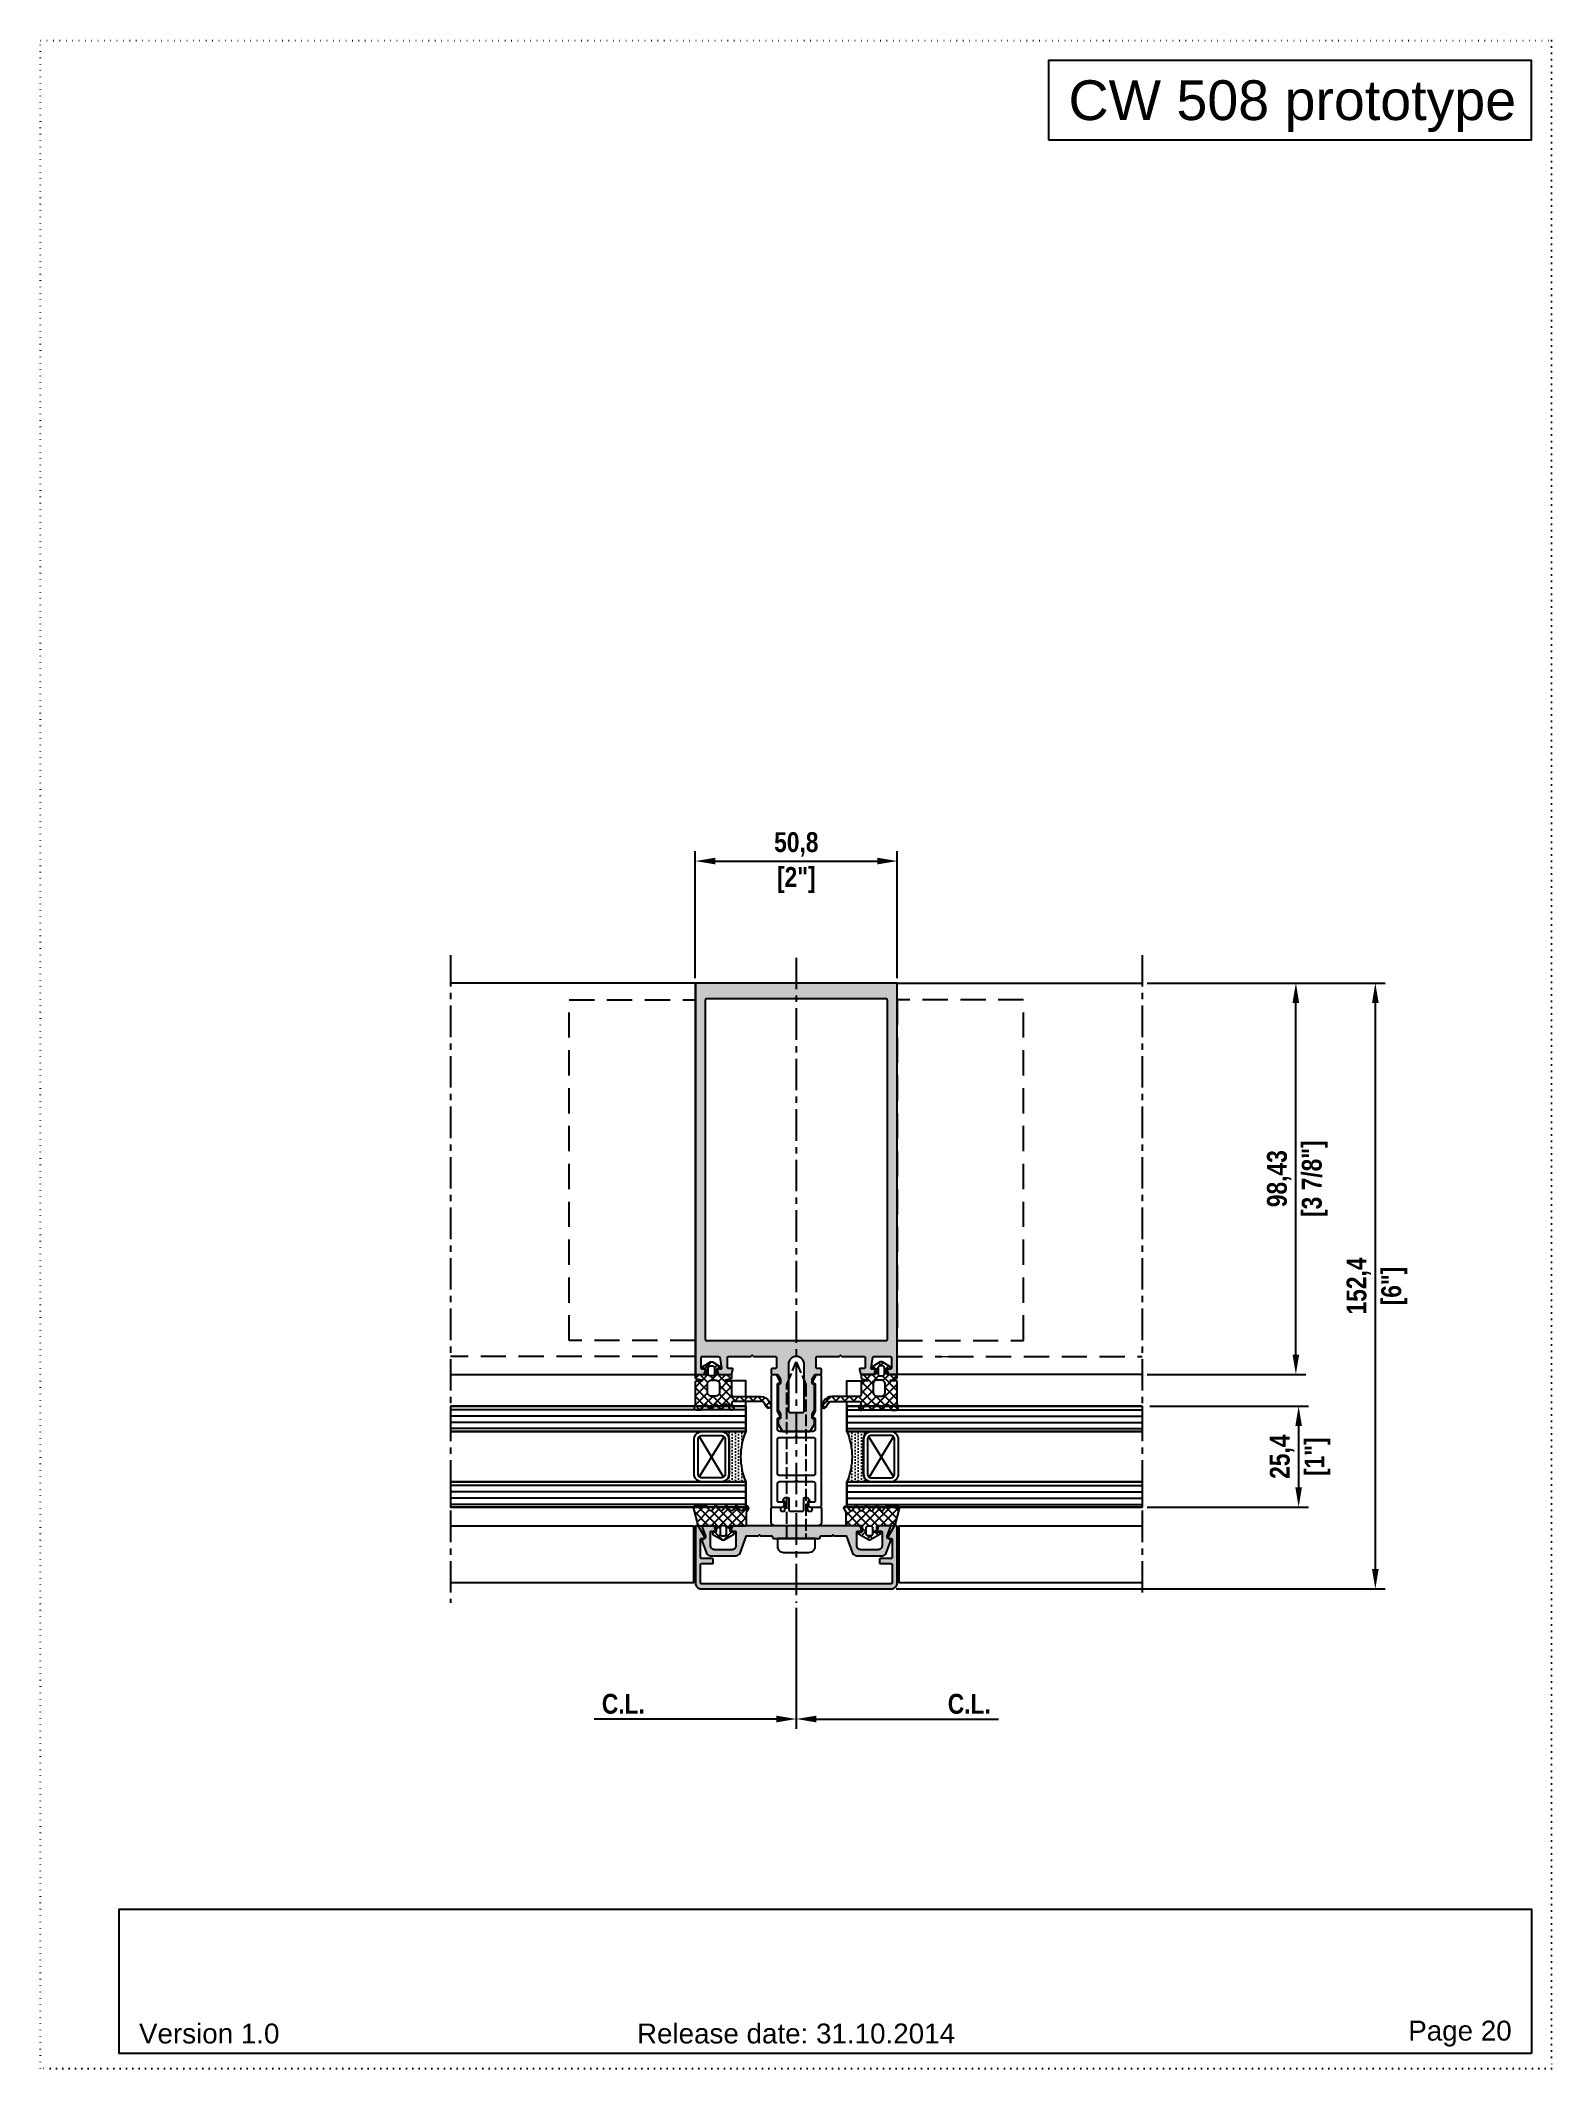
# Model space of a CAD drawing. Header units: millimetres. Extents: x -17234 to -8874, y -2869 to 1211.
# Drawn here: x -14194 to -13814, y -829 to -319 of the extents above; entities that cross this region are included whole.
import ezdxf
from ezdxf.enums import TextEntityAlignment as Align

# ---------------------------------------------------------------- set-up
doc = ezdxf.new("R2010")
doc.units = ezdxf.units.MM
for name, pattern in [('ACAD_ISO07W100', [3, 0, -3]), ('AM_ISO02W050x2', [3.75, 3, -0.75]), ('CENTER', [50.8, 31.75, -6.35, 6.35, -6.35]), ('DASHED', [19.05, 12.7, -6.35])]:
    doc.linetypes.add(name, pattern=pattern)
doc.layers.get('Defpoints').update_dxf_attribs({"linetype": 'ACAD_ISO07W100', "true_color": 0x105689})
doc.layers.add('AM_INV', color=253, linetype='Continuous', lineweight=0)
for name, color, linetype in [('Centerline', 6, 'CENTER'), ('Dim', 5, 'Continuous'), ('Gasket EPDM', 32, 'Continuous'), ('Gasket Silicone', 20, 'Continuous'), ('Glass', 4, 'Continuous'), ('Profile', 1, 'Continuous'), ('Profile View', 9, 'Continuous'), ('PVC Spacer', 3, 'Continuous'), ('Screw', 9, 'Continuous'), ('Text', 2, 'Continuous'), ('Thermal Break', 3, 'Continuous')]:
    doc.layers.add(name, color=color, linetype=linetype)
doc.styles.get("Standard").update_dxf_attribs({"font": 'arial.ttf'})
doc.styles.add('TXT', font='techb___.ttf')
doc.dimstyles.new('ISO-25$0', dxfattribs={"dimtxt": 2.5, "dimasz": 2.5, "dimexe": 1.25, "dimexo": 0.625, "dimtad": 1, "dimtxsty": 'TXT', "dimcen": 2.5, "dimclrd": 5, "dimclre": 5, "dimclrt": 2, "dimadec": 0, "dimazin": 0, "dimtfac": 1, "dimtmove": 0, "dimatfit": 3, "dimfxl": 1, "dimarcsym": 0})

msp = doc.modelspace()

# ---------------------------------------------------------------- texts
at = {"layer": 'Text', "color": 1, "ltscale": 0.5}
msp.add_text('CW 508 prototype ', height=10, dxfattribs=at).set_placement((-13819.331, -329.239), align=Align.TOP_RIGHT)
at = {"layer": 'Text', "color": 1, "ltscale": 0.5, "char_height": 5}
for s, width, insert, attachment_point in [('Version 1.0', 35.05, (-14169.578, -820.489), 4), ('Release date: 31.10.2014', 79.71576, (-14004.331, -820.489), 5), ('Page 20', 25.73895, (-13824.331, -820.489), 6)]:
    msp.add_mtext_dynamic_manual_height_columns(s, width=width, gutter_width=12.5, heights=[0], dxfattribs=dict(at, insert=insert, attachment_point=attachment_point))

# ---------------------------------------------------------------- blocks, each defined once
blk = doc.blocks.new('*U4')
at = {"layer": 'Glass', "ltscale": 0.5}
h = blk.add_hatch(dxfattribs=at)
h.set_pattern_fill('ANSI31', color=5, scale=0.5, angle=45)
h.set_pattern_definition([(90, (0, -0.7), (-1.5875, 3e-16), [])])
h.paths.add_polyline_path([(0, 74.3), (6.35, 74.3), (6.35, 0), (0, 0)])
h.paths.add_polyline_path([(25.4, 0), (19.05, 0), (19.05, 74.3), (25.4, 74.3)])
at = {"layer": 'Glass'}
h = blk.add_hatch(dxfattribs=at)
h.set_pattern_fill('DOTS', color=9, scale=0.5)
h.set_pattern_definition([(0, (-1613.78865, -1630.7913), (0.396875, 0.79375), [0, -0.79375])])
h.paths.add_polyline_path([(17.05, 4.2), (8.35, 4.2, -0.414214), (6.35, 6.2), (6.35, 0, -0.20587), (19.05, 0), (19.05, 6.2, -0.414214)])
at = {"layer": 'Defpoints', "linetype": 'ByBlock', "ltscale": 0.5}
for points in [[(0, 74.3), (6.35, 74.3), (6.35, 0), (0, 0)], [(25.4, 0), (19.05, 0), (19.05, 74.3), (25.4, 74.3)]]:
    blk.add_lwpolyline(points, close=True, dxfattribs=at)
at = {"layer": 'Glass'}
for points in [[(0, 74.3), (0, 0), (6.35, 0), (6.35, 74.3)], [(19.05, 74.3), (19.05, 0), (25.4, 0), (25.4, 74.3)]]:
    blk.add_lwpolyline(points, dxfattribs=at)
at = {"layer": 'Glass', "color": 3}
for points in [[(19.05, 6.2), (19.05, 11, 0.414214), (17.05, 13), (8.35, 13, 0.414214), (6.35, 11), (6.35, 6.2, 0.414214), (8.35, 4.2), (17.05, 4.2, 0.414214)], [(18.05, 6.2), (18.05, 11, 0.414214), (17.05, 12), (8.35, 12, 0.414214), (7.35, 11), (7.35, 6.2, 0.414214), (8.35, 5.2), (17.05, 5.2, 0.414214)]]:
    blk.add_lwpolyline(points, format="xyb", close=True, dxfattribs=at)
at = {"layer": 'Glass', "color": 9}
for points in [[(7.64, 5.49), (17.76, 11.71)], [(7.64, 11.71), (17.86, 5.62)]]:
    blk.add_lwpolyline(points, dxfattribs=at)
blk.add_lwpolyline([(6.35, 0, -0.20587), (19.05, 0), (19.05, 6.2, -0.414214), (17.05, 4.2), (8.35, 4.2, -0.414214), (6.35, 6.2)], format="xyb", close=True, dxfattribs=at)
blk = doc.blocks.new('*D29')
at = {"layer": 'Defpoints', "color": 0, "transparency": 16777216}
for p in [(-13917.25, -556.26), (-13878.61, -556.26), (-13917.25, -654.69)]:
    blk.add_point(p, dxfattribs=at)
at = {"layer": 'Dim', "color": 5, "lineweight": -2, "transparency": 16777216}
for p, q in [((-13916, -556.26), (-13876.11, -556.26)), ((-13878.61, -649.69), (-13878.61, -561.26)), ((-13916, -654.69), (-13876.11, -654.69))]:
    blk.add_line(p, q, dxfattribs=at)
at = {"layer": 'Dim', "color": 5, "transparency": 16777216}
for points in [[(-13879.45, -561.26), (-13877.78, -561.26), (-13878.61, -556.26)], [(-13879.45, -649.69), (-13877.78, -649.69), (-13878.61, -654.69)]]:
    blk.add_solid(points, dxfattribs=at)
at = {"layer": 'Dim', "color": 2, "transparency": 16777216, "char_height": 5, "attachment_point": 5, "rotation": 90, "style": 'TXT'}
for s, insert in [('[3 7/8"]', (-13873.87, -605.47)), ('98,43', (-13882.82, -605.47))]:
    blk.add_mtext(s, dxfattribs=dict(at, insert=insert))
blk = doc.blocks.new('*D30')
at = {"layer": 'Defpoints', "color": 0, "transparency": 16777216}
for p in [(-13917.25, -556.26), (-13858.62, -556.26), (-13980.35, -708.66)]:
    blk.add_point(p, dxfattribs=at)
at = {"layer": 'Dim', "color": 5, "lineweight": -2, "transparency": 16777216}
for p, q in [((-13916, -556.26), (-13856.12, -556.26)), ((-13858.62, -703.66), (-13858.62, -561.26)), ((-13979.1, -708.66), (-13856.12, -708.66))]:
    blk.add_line(p, q, dxfattribs=at)
at = {"layer": 'Dim', "color": 5, "transparency": 16777216}
for points in [[(-13859.45, -561.26), (-13857.79, -561.26), (-13858.62, -556.26)], [(-13859.45, -703.66), (-13857.79, -703.66), (-13858.62, -708.66)]]:
    blk.add_solid(points, dxfattribs=at)
at = {"layer": 'Dim', "color": 2, "transparency": 16777216, "char_height": 5, "attachment_point": 5, "rotation": 90, "style": 'TXT'}
for s, insert in [('152,4', (-13862.81, -632.46)), ('[6"]', (-13853.87, -632.46))]:
    blk.add_mtext(s, dxfattribs=dict(at, insert=insert))
blk = doc.blocks.new('*D32')
at = {"layer": 'Defpoints', "color": 0, "ltscale": 0.5, "transparency": 16777216}
for p in [(-14091.25, -712.16), (-14004.25, -712.16), (-14091.25, -741.36)]:
    blk.add_point(p, dxfattribs=at)
at = {"layer": 'Dim', "color": 5, "lineweight": -2, "ltscale": 0.5, "transparency": 16777216}
for p, q in [((-14004.25, -713.41), (-14004.25, -743.86)), ((-14009.25, -741.36), (-14055.12, -741.36))]:
    blk.add_line(p, q, dxfattribs=at)
at = {"layer": 'Dim', "color": 5, "ltscale": 0.5, "transparency": 16777216}
blk.add_solid([(-14009.25, -740.53), (-14009.25, -742.2), (-14004.25, -741.36)], dxfattribs=at)
at = {"layer": 'Dim', "color": 2, "ltscale": 0.5, "transparency": 16777216, "insert": (-14047.75, -737.57), "char_height": 5, "attachment_point": 5, "style": 'TXT'}
blk.add_mtext('C.L.', dxfattribs=at)
blk = doc.blocks.new('*D31')
at = {"layer": 'Defpoints', "color": 0, "ltscale": 0.5, "transparency": 16777216}
for p in [(-14004.25, -712.16), (-13917.25, -712.16), (-13917.25, -741.36)]:
    blk.add_point(p, dxfattribs=at)
at = {"layer": 'Dim', "color": 5, "lineweight": -2, "ltscale": 0.5, "transparency": 16777216}
for p, q in [((-14004.25, -713.41), (-14004.25, -743.86)), ((-13999.25, -741.36), (-13953.38, -741.36))]:
    blk.add_line(p, q, dxfattribs=at)
at = {"layer": 'Dim', "color": 5, "ltscale": 0.5, "transparency": 16777216}
blk.add_solid([(-13999.25, -740.53), (-13999.25, -742.2), (-14004.25, -741.36)], dxfattribs=at)
at = {"layer": 'Dim', "color": 2, "ltscale": 0.5, "transparency": 16777216, "insert": (-13960.75, -737.57), "char_height": 5, "attachment_point": 5, "style": 'TXT'}
blk.add_mtext('C.L.', dxfattribs=at)
blk = doc.blocks.new('*D34')
at = {"layer": 'Defpoints', "color": 0, "transparency": 16777216}
for p in [(-13916.55, -662.69), (-13917.25, -688.09), (-13877.91, -688.09)]:
    blk.add_point(p, dxfattribs=at)
at = {"layer": 'Dim', "color": 5, "lineweight": -2, "transparency": 16777216}
for p, q in [((-13915.3, -662.69), (-13875.41, -662.69)), ((-13877.91, -667.69), (-13877.91, -683.09)), ((-13916, -688.09), (-13875.41, -688.09))]:
    blk.add_line(p, q, dxfattribs=at)
at = {"layer": 'Dim', "color": 5, "transparency": 16777216}
for points in [[(-13878.75, -667.69), (-13877.08, -667.69), (-13877.91, -662.69)], [(-13878.75, -683.09), (-13877.08, -683.09), (-13877.91, -688.09)]]:
    blk.add_solid(points, dxfattribs=at)
at = {"layer": 'Dim', "color": 2, "transparency": 16777216, "char_height": 5, "attachment_point": 5, "rotation": 90, "style": 'TXT'}
for s, insert in [('25,4', (-13882.1, -675.39)), ('[1"]', (-13873.17, -675.39))]:
    blk.add_mtext(s, dxfattribs=dict(at, insert=insert))
blk = doc.blocks.new('*D35')
at = {"layer": 'Defpoints', "color": 0, "transparency": 16777216}
for p in [(-13978.85, -525.59), (-14029.65, -556.26), (-13978.85, -556.26)]:
    blk.add_point(p, dxfattribs=at)
at = {"layer": 'Dim', "color": 5, "lineweight": -2, "transparency": 16777216}
for p, q in [((-14029.65, -555.01), (-14029.65, -523.09)), ((-13978.85, -555.01), (-13978.85, -523.09)), ((-14024.65, -525.59), (-13983.85, -525.59))]:
    blk.add_line(p, q, dxfattribs=at)
at = {"layer": 'Dim', "color": 5, "transparency": 16777216}
for points in [[(-14024.65, -524.76), (-14024.65, -526.42), (-14029.65, -525.59)], [(-13983.85, -524.76), (-13983.85, -526.42), (-13978.85, -525.59)]]:
    blk.add_solid(points, dxfattribs=at)
at = {"layer": 'Dim', "color": 2, "transparency": 16777216, "char_height": 5, "attachment_point": 5, "style": 'TXT'}
for s, insert in [('50,8', (-14004.25, -521.39)), ('[2"]', (-14004.25, -530.34))]:
    blk.add_mtext(s, dxfattribs=dict(at, insert=insert))
blk = doc.blocks.new('EGG - 01')
at = {"layer": 'Gasket EPDM', "ltscale": 0.5}
h = blk.add_hatch(dxfattribs=at)
h.set_pattern_fill('ANSI37', color=5, scale=0.5, style=0)
h.set_pattern_definition([(45, (16931.764, 552.2421), (-1.12253202, 1.12253202), []), (135, (16931.764, 552.2421), (-1.12253202, -1.12253202), [])])
edge = h.paths.add_edge_path()
edge.add_arc((7, -0.75), 0.5, 300, 420)
edge.add_line((7.25, -0.31), (6.52, 0.11))
edge.add_arc((6.77, 0.54), 0.5, 120, 240, ccw=False)
edge.add_line((6.52, 0.98), (7.25, 1.4))
edge.add_arc((7, 1.83), 0.5, 300, 420)
edge.add_line((7.25, 2.26), (6.52, 2.69))
edge.add_arc((6.77, 3.12), 0.5, 120, 240, ccw=False)
edge.add_line((6.52, 3.55), (7.25, 3.98))
edge.add_arc((7, 4.41), 0.5, 300, 360)
edge.add_line((7.5, 4.41), (7.5, 7))
edge.add_arc((7, 7), 0.5, 0, 105)
edge.add_line((6.87, 7.48), (2.69, 6.36))
edge.add_arc((2.75, 6.12), 0.25, 105, 180)
edge.add_line((2.5, 6.12), (2.5, 2))
edge.add_arc((2.25, 2), 0.25, 270, 360, ccw=False)
edge.add_line((2.25, 1.75), (1.17, 1.75))
edge.add_arc((1.17, 2), 0.25, 180, 270, ccw=False)
edge.add_line((0.92, 2), (0.92, 2.45))
edge.add_arc((0.62, 2.45), 0.3, 0, 150)
edge.add_line((0.36, 2.6), (-1, 0.25))
edge.add_arc((-0.57, 0), 0.5, 150, 210)
edge.add_line((-1, -0.25), (0.36, -2.6))
edge.add_arc((0.62, -2.45), 0.3, 210, 360)
edge.add_line((0.92, -2.45), (0.92, -2))
edge.add_arc((1.17, -2), 0.25, 90, 180, ccw=False)
edge.add_line((1.17, -1.75), (2.25, -1.75))
edge.add_arc((2.25, -2), 0.25, 0, 90, ccw=False)
edge.add_line((2.5, -2), (2.5, -5.38))
edge.add_arc((3, -5.38), 0.5, 180, 270)
edge.add_line((3, -5.88), (5.83, -5.88))
edge.add_arc((5.83, -6.38), 0.5, 60, 90, ccw=False)
edge.add_line((6.08, -5.94), (6.75, -6.33))
edge.add_arc((7, -5.9), 0.5, 240, 420)
edge.add_line((7.25, -5.47), (6.52, -5.05))
edge.add_arc((6.77, -4.61), 0.5, 120, 240, ccw=False)
edge.add_line((6.52, -4.18), (7.25, -3.76))
edge.add_arc((7, -3.32), 0.5, 300, 420)
edge.add_line((7.25, -2.89), (6.52, -2.47))
edge.add_arc((6.77, -2.03), 0.5, 120, 240, ccw=False)
edge.add_line((6.52, -1.6), (7.25, -1.18))
edge = h.paths.add_edge_path(flags=16)
edge.add_arc((0.5, -0.3), 0.5, 180, 270)
edge.add_line((0.5, -0.8), (2.01, -0.8))
edge.add_arc((2.01, -0.3), 0.5, 270, 360)
edge.add_line((2.51, -0.3), (2.51, 0.3))
edge.add_arc((2.01, 0.3), 0.5, 0, 90)
edge.add_line((2.01, 0.8), (0.5, 0.8))
edge.add_arc((0.5, 0.3), 0.5, 90, 180)
edge.add_line((0, 0.3), (0, -0.3))
for points in [[(7.25, -1.18, 0.57735), (7.25, -0.31), (6.52, 0.11, -0.57735), (6.52, 0.98), (7.25, 1.4, 0.57735), (7.25, 2.26), (6.52, 2.69, -0.57735), (6.52, 3.55), (7.25, 3.98, 0.267949), (7.5, 4.41), (7.5, 7, 0.493145), (6.87, 7.48), (2.69, 6.36, 0.339454), (2.5, 6.12), (2.5, 2, -0.414214), (2.25, 1.75), (1.17, 1.75, -0.414214), (0.92, 2), (0.92, 2.45, 0.767327), (0.36, 2.6), (-1, 0.25, 0.267949), (-1, -0.25), (0.36, -2.6, 0.767327), (0.92, -2.45), (0.92, -2, -0.414214), (1.17, -1.75), (2.25, -1.75, -0.414214), (2.5, -2), (2.5, -5.38, 0.414214), (3, -5.88), (5.83, -5.88, -0.131652), (6.08, -5.94), (6.75, -6.33, 1), (7.25, -5.47), (6.52, -5.05, -0.57735), (6.52, -4.18), (7.25, -3.76, 0.57735), (7.25, -2.89), (6.52, -2.47, -0.57735), (6.52, -1.6)], [(0, -0.3, 0.414214), (0.5, -0.8), (2.01, -0.8, 0.414214), (2.51, -0.3), (2.51, 0.3, 0.414214), (2.01, 0.8), (0.5, 0.8, 0.414214), (0, 0.3)]]:
    blk.add_lwpolyline(points, format="xyb", close=True, dxfattribs=at)
blk = doc.blocks.new('GG - 01')
at = {"layer": 'Gasket EPDM', "ltscale": 0.5}
h = blk.add_hatch(dxfattribs=at)
h.set_pattern_fill('ANSI37', color=5, scale=0.5, style=0)
h.set_pattern_definition([(45, (16923.136, 487.5036), (-1.12253202, 1.12253202), []), (135, (16923.136, 487.5036), (-1.12253202, -1.12253202), [])])
edge = h.paths.add_edge_path(flags=16)
edge.add_arc((-2.46, -4.83), 1, -90, 0, ccw=False)
edge.add_line((-2.46, -5.83), (-4.47, -5.83))
edge.add_arc((-4.47, -4.83), 1, 180, 270, ccw=False)
edge.add_line((-5.47, -4.83), (-5.47, -3.8))
edge.add_arc((-4.47, -3.8), 1, 90, 180, ccw=False)
edge.add_line((-4.47, -2.8), (-2.46, -2.8))
edge.add_arc((-2.46, -3.8), 1, 0, 90, ccw=False)
edge.add_line((-1.46, -3.8), (-1.46, -4.83))
edge = h.paths.add_edge_path()
edge.add_arc((-8, -7.46), 0.5, 300, 420)
edge.add_line((-7.75, -7.03), (-8.48, -6.6))
edge.add_arc((-8.23, -6.17), 0.5, 120, 240, ccw=False)
edge.add_line((-8.48, -5.74), (-7.75, -5.31))
edge.add_arc((-8, -4.88), 0.5, 300, 420)
edge.add_line((-7.75, -4.45), (-8.48, -4.03))
edge.add_arc((-8.23, -3.59), 0.5, 120, 240, ccw=False)
edge.add_line((-8.48, -3.16), (-7.75, -2.74))
edge.add_arc((-8, -2.3), 0.5, 300, 420)
edge.add_line((-7.75, -1.87), (-8.87, -1.22))
edge.add_arc((-8.75, -1), 0.25, 180, 240, ccw=False)
edge.add_line((-9, -1), (-9, 0))
edge.add_arc((-8.5, 0), 0.5, 75, 180, ccw=False)
edge.add_line((-8.37, 0.48), (-7.53, 0.26))
edge.add_arc((-7.47, 0.5), 0.25, 255, 270)
edge.add_line((-7.47, 0.25), (-1.91, 0.25))
edge.add_arc((-1.91, 0), 0.25, 0, 90, ccw=False)
edge.add_line((-1.66, 0), (-1.66, -1.36))
edge.add_arc((-1.56, -1.36), 0.1, 180, 350)
edge.add_line((-1.46, -1.37), (-1.24, -0.16))
edge.add_arc((-0.75, -0.25), 0.5, 90, 170, ccw=False)
edge.add_line((-0.75, 0.25), (-0.25, 0.25))
edge.add_arc((-0.25, 0), 0.25, 0, 90, ccw=False)
edge.add_line((0, 0), (0, -2.25))
edge.add_arc((0.25, -2.25), 0.25, 180, 270)
edge.add_line((0.25, -2.5), (1.2, -2.5))
edge.add_arc((1.2, -2.24), 0.258, 269.7084, 358.2435)
edge.add_line((1.46, -2.25), (1.46, -1.8))
edge.add_arc((1.76, -1.8), 0.3, 30, 180, ccw=False)
edge.add_line((2.02, -1.65), (3.12, -3.55))
edge.add_arc((2.69, -3.8), 0.5, -30, 30, ccw=False)
edge.add_line((3.12, -4.05), (2.02, -5.95))
edge.add_arc((1.76, -5.8), 0.3, 180, 330, ccw=False)
edge.add_line((1.46, -5.8), (1.46, -5.35))
edge.add_arc((1.2, -5.36), 0.258, 1.7565, 90.2916)
edge.add_line((1.2, -5.1), (0.25, -5.1))
edge.add_arc((0.25, -5.35), 0.25, 90, 180)
edge.add_line((0, -5.35), (0, -8.63))
edge.add_arc((-0.25, -8.63), 0.25, -90, 0, ccw=False)
edge.add_line((-0.25, -8.88), (-0.75, -8.88))
edge.add_arc((-0.75, -8.38), 0.5, 190, 270, ccw=False)
edge.add_line((-1.24, -8.46), (-1.46, -7.25))
edge.add_arc((-1.56, -7.27), 0.1, 10, 180)
edge.add_line((-1.66, -7.27), (-1.66, -8.63))
edge.add_arc((-1.91, -8.63), 0.25, -90, 0, ccw=False)
edge.add_line((-1.91, -8.88), (-5.1, -8.88))
edge.add_arc((-5.1, -9.38), 0.5, 90, 180)
edge.add_line((-5.6, -9.38), (-5.6, -16.31))
edge.add_arc((-7.8, -16.31), 2.2, 300, 360, ccw=False)
edge.add_line((-6.7, -18.21), (-7.58, -18.72))
edge.add_arc((-7.88, -18.2), 0.6, 120, 300, ccw=False)
edge.add_line((-8.18, -17.68), (-7.3, -17.17))
edge.add_arc((-7.8, -16.31), 1, 300, 360)
edge.add_line((-6.8, -16.31), (-6.8, -9.38))
edge.add_arc((-7.3, -9.38), 0.5, 360, 450)
edge.add_line((-7.3, -8.88), (-7.32, -8.88))
edge.add_arc((-7.32, -9.38), 0.5, 90, 120)
edge.add_line((-7.57, -8.94), (-8.25, -9.33))
edge.add_arc((-8.5, -8.9), 0.5, 120, 300, ccw=False)
edge.add_line((-8.75, -8.47), (-7.75, -7.89))
edge = h.paths.add_edge_path(flags=16)
edge.add_arc((1.62, -4.1), 0.5, -90, 0, ccw=False)
edge.add_line((1.62, -4.6), (0.11, -4.6))
edge.add_arc((0.11, -4.1), 0.5, 180, 270, ccw=False)
edge.add_line((-0.39, -4.1), (-0.39, -3.5))
edge.add_arc((0.11, -3.5), 0.5, 90, 180, ccw=False)
edge.add_line((0.11, -3), (1.62, -3))
edge.add_arc((1.62, -3.5), 0.5, 0, 90, ccw=False)
edge.add_line((2.12, -3.5), (2.12, -4.1))
blk.add_lwpolyline([(-7.75, -7.89, 0.57735), (-7.75, -7.03), (-8.48, -6.6, -0.57735), (-8.48, -5.74), (-7.75, -5.31, 0.57735), (-7.75, -4.45), (-8.48, -4.03, -0.57735), (-8.48, -3.16), (-7.75, -2.74, 0.57735), (-7.75, -1.87), (-8.87, -1.22, -0.267949), (-9, -1), (-9, 0), (-9, 0, -0.493145), (-8.37, 0.48), (-7.53, 0.26, 0.065543), (-7.47, 0.25), (-1.91, 0.25, -0.414214), (-1.66, 0), (-1.66, -1.36, 0.916331), (-1.46, -1.37), (-1.24, -0.16, -0.36397), (-0.75, 0.25), (-0.25, 0.25, -0.414214), (0, 0), (0, -2.25, 0.414214), (0.25, -2.5), (1.2, -2.5, 0.406745), (1.46, -2.25), (1.46, -1.8, -0.767327), (2.02, -1.65), (3.12, -3.55, -0.267949), (3.12, -4.05), (2.02, -5.95, -0.767327), (1.46, -5.8), (1.46, -5.35, 0.406745), (1.2, -5.1), (0.25, -5.1, 0.414214), (0, -5.35), (0, -8.63, -0.414214), (-0.25, -8.88), (-0.75, -8.88, -0.36397), (-1.24, -8.46), (-1.46, -7.25, 0.916331), (-1.66, -7.27), (-1.66, -8.63, -0.414214), (-1.91, -8.88), (-5.1, -8.88, 0.414214), (-5.6, -9.38), (-5.6, -16.31, -0.267949), (-6.7, -18.21), (-7.58, -18.72, -1), (-8.18, -17.68), (-7.3, -17.17, 0.267949), (-6.8, -16.31), (-6.8, -9.38, 0.414214), (-7.3, -8.88), (-7.32, -8.88, 0.131652), (-7.57, -8.94), (-8.25, -9.33, -1), (-8.75, -8.47), (-8.75, -8.47), (-7.75, -7.89, 0.267949)], format="xyb", dxfattribs=at)
for points in [[(-1.46, -4.83, -0.414214), (-2.46, -5.83), (-4.47, -5.83, -0.414214), (-5.47, -4.83), (-5.47, -3.8, -0.414214), (-4.47, -2.8), (-2.46, -2.8, -0.414214), (-1.46, -3.8)], [(2.12, -4.1, -0.414214), (1.62, -4.6), (0.11, -4.6, -0.414214), (-0.39, -4.1), (-0.39, -3.5, -0.414214), (0.11, -3), (1.62, -3, -0.414214), (2.12, -3.5)]]:
    blk.add_lwpolyline(points, format="xyb", close=True, dxfattribs=at)

# ---------------------------------------------------------------- dimensions: what is measured, and where the dimension line sits
at = {"layer": 'Dim'}
dim = msp.add_linear_dim(base=(-13978.848, -525.59), p1=(-14029.648, -556.261), p2=(-13978.848, -556.261), dimstyle='ISO-25$0', override={"dimscale": 2, "dimpost": '\\X'}, dxfattribs=at)
dim.commit()
dim.dimension.update_dxf_attribs({"geometry": '*D35', "text_midpoint": (-14004.248, -525.59)})
for base, p1, p2, picture, middle in [((-13858.621, -556.261), (-13980.348, -708.661), (-13917.248, -556.261), '*D30', (-13858.621, -632.461)), ((-13878.612865964, -556.260684122), (-13917.248359158, -654.685684122), (-13917.248359158, -556.260684122), '*D29', (-13878.612865964, -605.473184122)), ((-13877.913, -688.086), (-13916.548, -662.686), (-13917.248, -688.086), '*D34', (-13877.913, -675.386))]:
    dim = msp.add_linear_dim(base=base, p1=p1, p2=p2, angle=90, dimstyle='ISO-25$0', override={"dimscale": 2, "dimpost": '\\X'}, dxfattribs=at)
    dim.commit()
    dim.dimension.update_dxf_attribs({"geometry": picture, "text_midpoint": middle})
at = {"layer": 'Dim', "ltscale": 0.5}
for base, p2, picture, middle in [((-14091.248, -741.364), (-14091.248, -712.161), '*D32', (-14047.748, -737.567)), ((-13917.248, -741.364), (-13917.248, -712.161), '*D31', (-13960.748, -737.567))]:
    dim = msp.add_linear_dim(base=base, p1=(-14004.248, -712.161), p2=p2, angle=180, text='C.L.', dimstyle='ISO-25$0', override={"dimscale": 2, "dimpost": '\\X', "dimse2": 1, "dimsd2": 1}, dxfattribs=at)
    dim.commit()
    dim.dimension.update_dxf_attribs({"geometry": picture, "text_midpoint": middle})

# ---------------------------------------------------------------- hatches: boundary and pattern name
at = {"layer": 'Gasket Silicone', "ltscale": 0.5}
h = msp.add_hatch(color=1, dxfattribs=at)
h.dxf.hatch_style = 1
edge = h.paths.add_edge_path(flags=16)
edge.add_arc((-14004.248, -652.189), 2.003, 0.66262, 179.48584)
edge.add_line((-14006.252, -652.171), (-14006.248, -663.773))
edge.add_arc((-14005.748, -663.773), 0.5, 180, 270)
edge.add_line((-14005.748, -664.273), (-14004.248, -664.273))
edge.add_line((-14004.248, -664.273), (-14002.748, -664.273))
edge.add_arc((-14002.748, -663.773), 0.5, 270, 360)
edge.add_line((-14002.248, -663.773), (-14002.245, -652.166))
edge = h.paths.add_edge_path()
edge.add_arc((-14020.713, -654.436), 0.25, 270, 345.00113)
edge.add_line((-14020.471, -654.5), (-14020.203, -653.5))
edge.add_arc((-14020.445, -653.436), 0.25, 345.00117, 449.99997)
edge.add_line((-14020.445, -653.186), (-14021.298, -653.186))
edge.add_arc((-14021.298, -652.936), 0.25, 225, 269.99997, ccw=False)
edge.add_arc((-14021.298, -652.936), 0.25, 180, 225, ccw=False)
edge.add_line((-14021.548, -652.936), (-14021.548, -650.436))
edge.add_arc((-14021.298, -650.436), 0.25, 90, 180, ccw=False)
edge.add_line((-14021.298, -650.186), (-14015.714, -650.186))
edge.add_line((-14015.714, -650.186), (-14015.361, -649.832))
edge.add_line((-14015.361, -649.832), (-14015.007, -650.186))
edge.add_arc((-14015.007, -649.936), 0.25, 269.98645, 270)
edge.add_line((-14015.007, -650.186), (-14009.498, -650.186))
edge.add_arc((-14009.498, -650.436), 0.25, 0, 90, ccw=False)
edge.add_line((-14009.248, -650.436), (-14009.248, -652.936))
edge.add_arc((-14009.498, -652.936), 0.25, -90, 0, ccw=False)
edge.add_line((-14009.498, -653.186), (-14010.348, -653.186))
edge.add_arc((-14010.348, -653.436), 0.25, 90, 180)
edge.add_line((-14010.598, -653.436), (-14010.598, -654.436))
edge.add_arc((-14010.348, -654.436), 0.25, 180, 270)
edge.add_line((-14010.348, -654.686), (-14009.11, -654.686))
edge.add_arc((-14009.11, -654.936), 0.25, 30, 90, ccw=False)
edge.add_line((-14008.893, -654.811), (-14008.265, -655.9))
edge.add_arc((-14008.481, -656.025), 0.25, 0, 30, ccw=False)
edge.add_line((-14008.231, -656.025), (-14008.231, -656.913))
edge.add_arc((-14008.481, -656.913), 0.25, -90, 0, ccw=False)
edge.add_line((-14008.481, -657.163), (-14008.598, -657.163))
edge.add_arc((-14008.598, -657.413), 0.25, 90, 180)
edge.add_line((-14008.848, -657.413), (-14008.848, -663.536))
edge.add_arc((-14008.598, -663.536), 0.25, 180, 210)
edge.add_line((-14008.815, -663.661), (-14008.265, -664.614))
edge.add_arc((-14008.481, -664.739), 0.25, 0, 30, ccw=False)
edge.add_line((-14008.231, -664.739), (-14008.231, -665.627))
edge.add_arc((-14008.481, -665.627), 0.25, -90, 0, ccw=False)
edge.add_line((-14008.481, -665.877), (-14008.581, -665.877))
edge.add_arc((-14008.581, -666.127), 0.25, 90, 180)
edge.add_line((-14008.831, -666.127), (-14008.831, -667.054))
edge.add_arc((-14008.581, -667.054), 0.25, 180, 210)
edge.add_line((-14008.798, -667.179), (-14007.798, -668.911))
edge.add_arc((-14007.581, -668.786), 0.25, 210, 270)
edge.add_line((-14007.581, -669.036), (-14004.602, -669.036))
edge.add_line((-14004.602, -669.036), (-14004.248, -668.682))
edge.add_line((-14004.248, -668.682), (-14003.895, -669.036))
edge.add_line((-14003.895, -669.036), (-14000.916, -669.036))
edge.add_arc((-14000.916, -668.786), 0.25, 270, 330)
edge.add_line((-14000.699, -668.911), (-13999.699, -667.179))
edge.add_arc((-13999.916, -667.054), 0.25, 329.99999, 360)
edge.add_line((-13999.666, -667.054), (-13999.666, -666.123))
edge.add_arc((-13999.916, -666.123), 0.25, 0, 90)
edge.add_line((-13999.916, -665.873), (-14000.016, -665.873))
edge.add_arc((-14000.016, -665.623), 0.25, 180, 270, ccw=False)
edge.add_line((-14000.266, -665.623), (-14000.266, -664.739))
edge.add_arc((-14000.016, -664.739), 0.25, 150, 180, ccw=False)
edge.add_line((-14000.232, -664.614), (-13999.682, -663.661))
edge.add_arc((-13999.898, -663.536), 0.25, 330, 360)
edge.add_line((-13999.648, -663.536), (-13999.648, -657.413))
edge.add_arc((-13999.898, -657.413), 0.25, 0, 90)
edge.add_line((-13999.898, -657.163), (-14000.016, -657.163))
edge.add_arc((-14000.016, -656.913), 0.25, 180, 270, ccw=False)
edge.add_line((-14000.266, -656.913), (-14000.266, -656.025))
edge.add_arc((-14000.016, -656.025), 0.25, 150, 180, ccw=False)
edge.add_line((-14000.232, -655.9), (-13999.603, -654.811))
edge.add_arc((-13999.387, -654.936), 0.25, 90, 150, ccw=False)
edge.add_line((-13999.387, -654.686), (-13998.148, -654.686))
edge.add_arc((-13998.148, -654.436), 0.25, 270, 360)
edge.add_line((-13997.898, -654.436), (-13997.898, -653.436))
edge.add_arc((-13998.148, -653.436), 0.25, 0, 90)
edge.add_line((-13998.148, -653.186), (-13998.998, -653.186))
edge.add_arc((-13998.998, -652.936), 0.25, 180, 270, ccw=False)
edge.add_line((-13999.248, -652.936), (-13999.248, -650.436))
edge.add_arc((-13998.998, -650.436), 0.25, 90, 180, ccw=False)
edge.add_line((-13998.998, -650.186), (-13993.489, -650.186))
edge.add_arc((-13993.489, -649.936), 0.25, 269.99321, 270.00677)
edge.add_line((-13993.489, -650.186), (-13993.136, -649.832))
edge.add_line((-13993.136, -649.832), (-13992.782, -650.186))
edge.add_line((-13992.782, -650.186), (-13987.198, -650.186))
edge.add_arc((-13987.198, -650.436), 0.25, 0, 90, ccw=False)
edge.add_line((-13986.948, -650.436), (-13986.948, -652.936))
edge.add_arc((-13987.198, -652.936), 0.25, -90, 0, ccw=False)
edge.add_line((-13987.198, -653.186), (-13988.152, -653.186))
edge.add_arc((-13988.152, -653.436), 0.25, 90.00004, 194.99997)
edge.add_line((-13988.393, -653.5), (-13988.125, -654.5))
edge.add_arc((-13987.884, -654.436), 0.25, 194.99997, 232.5)
edge.add_arc((-13987.884, -654.436), 0.25, 232.5, 270)
edge.add_line((-13987.884, -654.686), (-13984.863, -654.686))
edge.add_arc((-13984.863, -654.436), 0.25, 270, 345)
edge.add_line((-13984.621, -654.5), (-13984.407, -653.7))
edge.add_arc((-13984.648, -653.636), 0.25, 345, 450)
edge.add_line((-13984.648, -653.386), (-13985.198, -653.386))
edge.add_arc((-13985.198, -653.136), 0.25, 170, 270, ccw=False)
edge.add_line((-13985.445, -653.092), (-13984.968, -650.392))
edge.add_arc((-13984.722, -650.436), 0.25, 90, 170, ccw=False)
edge.add_line((-13984.722, -650.186), (-13980.598, -650.186))
edge.add_arc((-13980.598, -650.436), 0.25, 0, 90, ccw=False)
edge.add_line((-13980.348, -650.436), (-13980.348, -653.136))
edge.add_arc((-13980.598, -653.136), 0.25, -90, 0, ccw=False)
edge.add_line((-13980.598, -653.386), (-13981.148, -653.386))
edge.add_arc((-13981.148, -653.636), 0.25, 90, 195)
edge.add_line((-13981.39, -653.7), (-13981.175, -654.5))
edge.add_arc((-13980.934, -654.436), 0.25, 195, 270)
edge.add_line((-13980.934, -654.686), (-13979.098, -654.686))
edge.add_arc((-13979.098, -654.436), 0.25, 270, 360)
edge.add_line((-13978.848, -654.436), (-13978.848, -556.511))
edge.add_arc((-13979.098, -556.511), 0.25, 0, 90)
edge.add_line((-13979.098, -556.261), (-14029.398, -556.261))
edge.add_arc((-14029.398, -556.511), 0.25, 90, 180)
edge.add_line((-14029.648, -556.511), (-14029.648, -654.436))
edge.add_arc((-14029.398, -654.436), 0.25, 180, 270)
edge.add_line((-14029.398, -654.686), (-14027.563, -654.686))
edge.add_arc((-14027.563, -654.436), 0.25, 270, 345)
edge.add_line((-14027.321, -654.5), (-14027.107, -653.7))
edge.add_arc((-14027.348, -653.636), 0.25, 345, 450)
edge.add_line((-14027.348, -653.386), (-14027.898, -653.386))
edge.add_arc((-14027.898, -653.136), 0.25, 180, 270, ccw=False)
edge.add_line((-14028.148, -653.136), (-14028.148, -650.436))
edge.add_arc((-14027.898, -650.436), 0.25, 90, 180, ccw=False)
edge.add_line((-14027.898, -650.186), (-14023.774, -650.186))
edge.add_arc((-14023.774, -650.436), 0.25, 10, 90, ccw=False)
edge.add_line((-14023.528, -650.392), (-14023.052, -653.092))
edge.add_arc((-14023.298, -653.136), 0.25, -90, 10, ccw=False)
edge.add_line((-14023.298, -653.386), (-14023.848, -653.386))
edge.add_arc((-14023.848, -653.636), 0.25, 90, 195)
edge.add_line((-14024.09, -653.7), (-14023.875, -654.5))
edge.add_arc((-14023.634, -654.436), 0.25, 195, 270)
edge.add_line((-14023.634, -654.686), (-14020.713, -654.686))
edge.add_arc((-14020.713, -654.436), 0.25, 270, 345.00117)
edge.add_line((-14020.471, -654.5), (-14020.713, -654.686))
edge = h.paths.add_edge_path(flags=16)
edge.add_arc((-13981.598, -645.936), 0.25, 270, 360)
edge.add_line((-13981.348, -645.936), (-13981.348, -560.511))
edge.add_arc((-13981.598, -560.511), 0.25, 0, 90)
edge.add_line((-13981.598, -560.261), (-14026.898, -560.261))
edge.add_arc((-14026.898, -560.511), 0.25, 90, 180)
edge.add_line((-14027.148, -560.511), (-14027.148, -645.936))
edge.add_arc((-14026.898, -645.936), 0.25, 180, 270)
edge.add_line((-14026.898, -646.186), (-13981.598, -646.186))
h = msp.add_hatch(color=1, dxfattribs=at)
h.dxf.hatch_style = 1
edge = h.paths.add_edge_path()
edge.add_arc((-13980.348, -707.161), 1.5, 270, 360)
edge.add_line((-13978.848, -707.161), (-13978.848, -693.036))
edge.add_arc((-13979.098, -693.036), 0.25, 0, 90)
edge.add_line((-13979.098, -692.786), (-13979.284, -692.786))
edge.add_arc((-13979.284, -693.286), 0.5, 90, 150)
edge.add_line((-13979.717, -693.036), (-13981.12, -695.466))
edge.add_arc((-13980.903, -695.591), 0.25, 150, 260)
edge.add_line((-13980.947, -695.837), (-13980.355, -695.942))
edge.add_arc((-13980.398, -696.188), 0.25, 0, 80, ccw=False)
edge.add_line((-13980.148, -696.188), (-13980.148, -700.736))
edge.add_arc((-13980.398, -700.736), 0.25, 270, 360, ccw=False)
edge.add_line((-13980.398, -700.986), (-13983.098, -700.986))
edge.add_arc((-13983.098, -701.236), 0.25, 90, 180)
edge.add_line((-13983.348, -701.236), (-13983.348, -702.036))
edge.add_arc((-13983.098, -702.036), 0.25, 180, 270)
edge.add_line((-13983.098, -702.286), (-13980.398, -702.286))
edge.add_arc((-13980.398, -702.536), 0.25, 0, 90, ccw=False)
edge.add_line((-13980.148, -702.536), (-13980.148, -707.111))
edge.add_arc((-13980.398, -707.111), 0.25, -90, 0, ccw=False)
edge.add_line((-13980.398, -707.361), (-14028.098, -707.361))
edge.add_arc((-14028.098, -707.111), 0.25, 180, 270, ccw=False)
edge.add_line((-14028.348, -707.111), (-14028.348, -702.536))
edge.add_arc((-14028.098, -702.536), 0.25, 90, 180, ccw=False)
edge.add_line((-14028.098, -702.286), (-14025.398, -702.286))
edge.add_arc((-14025.398, -702.036), 0.25, 270, 360)
edge.add_line((-14025.148, -702.036), (-14025.148, -701.236))
edge.add_arc((-14025.398, -701.236), 0.25, 360, 450)
edge.add_line((-14025.398, -700.986), (-14028.098, -700.986))
edge.add_arc((-14028.098, -700.736), 0.25, 180, 270, ccw=False)
edge.add_line((-14028.348, -700.736), (-14028.348, -696.188))
edge.add_arc((-14028.098, -696.188), 0.25, 100, 180, ccw=False)
edge.add_line((-14028.142, -695.942), (-14027.55, -695.837))
edge.add_arc((-14027.593, -695.591), 0.25, 280, 390)
edge.add_line((-14027.377, -695.466), (-14028.78, -693.036))
edge.add_arc((-14029.213, -693.286), 0.5, 30, 90)
edge.add_line((-14029.213, -692.786), (-14029.398, -692.786))
edge.add_arc((-14029.398, -693.036), 0.25, 90, 180)
edge.add_line((-14029.648, -693.036), (-14029.648, -707.161))
edge.add_arc((-14028.148, -707.161), 1.5, 180, 270)
edge.add_line((-14028.148, -708.661), (-13980.348, -708.661))
h = msp.add_hatch(color=1, dxfattribs=at)
h.dxf.hatch_style = 1
edge = h.paths.add_edge_path()
edge.add_line((-13997.998, -695.286), (-13995.275, -695.286))
edge.add_line((-13995.275, -695.286), (-13995.025, -695.036))
edge.add_line((-13995.025, -695.036), (-13994.775, -695.286))
edge.add_line((-13994.775, -695.286), (-13991.85, -695.286))
edge.add_arc((-13991.85, -695.536), 0.25, 20, 90, ccw=False)
edge.add_line((-13991.615, -695.45), (-13990.094, -699.628))
edge.add_arc((-13989.155, -699.286), 1, 200, 270)
edge.add_line((-13989.155, -700.286), (-13982.585, -700.286))
edge.add_arc((-13982.585, -699.286), 1, 270, 340)
edge.add_line((-13981.645, -699.628), (-13980.579, -696.7))
edge.add_arc((-13981.049, -696.529), 0.5, 340, 440)
edge.add_line((-13980.962, -696.036), (-13980.996, -696.03))
edge.add_arc((-13980.909, -695.538), 0.5, 160, 260, ccw=False)
edge.add_line((-13981.379, -695.367), (-13980.561, -693.121))
edge.add_arc((-13980.796, -693.036), 0.25, 340, 450)
edge.add_line((-13980.796, -692.786), (-13983.405, -692.786))
edge.add_arc((-13983.405, -693.036), 0.25, 90, 165)
edge.add_line((-13983.646, -692.971), (-13983.861, -693.771))
edge.add_arc((-13983.62, -693.836), 0.25, 164.97677, 270)
edge.add_line((-13983.62, -694.086), (-13982.941, -694.086))
edge.add_arc((-13982.941, -694.336), 0.25, 0, 90, ccw=False)
edge.add_line((-13982.691, -694.336), (-13982.691, -697.786))
edge.add_arc((-13983.691, -697.786), 1, -90, 0, ccw=False)
edge.add_line((-13983.691, -698.786), (-13988.048, -698.786))
edge.add_arc((-13988.048, -697.786), 1, 180, 270, ccw=False)
edge.add_line((-13989.048, -697.786), (-13989.048, -694.336))
edge.add_arc((-13988.798, -694.336), 0.25, 90, 180, ccw=False)
edge.add_line((-13988.798, -694.086), (-13988.12, -694.086))
edge.add_arc((-13988.12, -693.836), 0.25, 270, 375.02323)
edge.add_line((-13987.878, -693.771), (-13988.093, -692.971))
edge.add_arc((-13988.334, -693.036), 0.25, 15, 90)
edge.add_line((-13988.334, -692.786), (-14020.162, -692.786))
edge.add_arc((-14020.162, -693.036), 0.25, 90, 165)
edge.add_line((-14020.404, -692.971), (-14020.619, -693.771))
edge.add_arc((-14020.377, -693.836), 0.25, 164.97677, 270)
edge.add_line((-14020.377, -694.086), (-14019.698, -694.086))
edge.add_arc((-14019.698, -694.336), 0.25, 0, 90, ccw=False)
edge.add_line((-14019.448, -694.336), (-14019.448, -697.786))
edge.add_arc((-14020.448, -697.786), 1, -90, 0, ccw=False)
edge.add_line((-14020.448, -698.786), (-14024.806, -698.786))
edge.add_arc((-14024.806, -697.786), 1, 180, 270, ccw=False)
edge.add_line((-14025.806, -697.786), (-14025.806, -694.336))
edge.add_arc((-14025.556, -694.336), 0.25, 90, 180, ccw=False)
edge.add_line((-14025.556, -694.086), (-14024.877, -694.086))
edge.add_arc((-14024.877, -693.836), 0.25, 270, 375.02323)
edge.add_line((-14024.636, -693.771), (-14024.85, -692.971))
edge.add_arc((-14025.092, -693.036), 0.25, 15, 90)
edge.add_line((-14025.092, -692.786), (-14027.7, -692.786))
edge.add_arc((-14027.7, -693.036), 0.25, 90, 200)
edge.add_line((-14027.935, -693.121), (-14027.118, -695.367))
edge.add_arc((-14027.588, -695.538), 0.5, -80, 20, ccw=False)
edge.add_line((-14027.501, -696.03), (-14027.535, -696.036))
edge.add_arc((-14027.448, -696.529), 0.5, 100, 200)
edge.add_line((-14027.918, -696.7), (-14026.852, -699.628))
edge.add_arc((-14025.912, -699.286), 1, 200, 270)
edge.add_line((-14025.912, -700.286), (-14019.342, -700.286))
edge.add_arc((-14019.342, -699.286), 1, 270, 340)
edge.add_line((-14018.402, -699.628), (-14016.882, -695.45))
edge.add_arc((-14016.647, -695.536), 0.25, 90, 160, ccw=False)
edge.add_line((-14016.647, -695.286), (-14013.722, -695.286))
edge.add_line((-14013.722, -695.286), (-14013.472, -695.036))
edge.add_line((-14013.472, -695.036), (-14013.222, -695.286))
edge.add_line((-14013.222, -695.286), (-14010.498, -695.286))
edge.add_arc((-14010.498, -695.536), 0.25, 0, 90, ccw=False)
edge.add_line((-14010.248, -695.536), (-14010.248, -695.736))
edge.add_arc((-14009.998, -695.736), 0.25, 180, 270)
edge.add_line((-14009.998, -695.986), (-14004.498, -695.986))
edge.add_line((-14004.498, -695.986), (-14004.248, -695.736))
edge.add_line((-14004.248, -695.736), (-14003.998, -695.986))
edge.add_line((-14003.998, -695.986), (-13998.498, -695.986))
edge.add_arc((-13998.498, -695.736), 0.25, 270, 360)
edge.add_line((-13998.248, -695.736), (-13998.248, -695.536))
edge.add_arc((-13997.998, -695.536), 0.25, 90, 180, ccw=False)

# ---------------------------------------------------------------- linework, layer by layer
at = {"layer": 'AM_INV', "ltscale": 0.5}
for points in [[(-13967.633, -650.186), (-13966.07, -650.186)], [(-13917.248, -654.686), (-13969.535, -654.686)], [(-13972.249, -692.786), (-13917.248, -692.786)]]:
    msp.add_lwpolyline(points, dxfattribs=at)
at = {"layer": 'Centerline', "ltscale": 0.25}
for points in [[(-14091.248, -549.236), (-14091.248, -712.161)], [(-14004.248, -549.911), (-14004.248, -712.161)], [(-13917.248, -549.236), (-13917.248, -711.136)]]:
    msp.add_lwpolyline(points, dxfattribs=at)
at = {"layer": 'Defpoints', "color": 1, "ltscale": 0.5}
msp.add_lwpolyline([(-14194.331, -319.239), (-13814.331, -319.239), (-13814.331, -829.239), (-14194.331, -829.239), (-14194.331, -319.239)], dxfattribs=at)
at = {"layer": 'Gasket EPDM', "ltscale": 0.5}
for points in [[(-14016.948, -660.286), (-14016.948, -656.341), (-14020.771, -656.341)], [(-13991.548, -660.286), (-13991.548, -656.341), (-13987.726, -656.341)], [(-14016.948, -662.686), (-14016.948, -661.486)], [(-13991.548, -662.686), (-13991.548, -661.486)]]:
    msp.add_lwpolyline(points, dxfattribs=at)
at = {"layer": 'Profile', "color": 9, "ltscale": 0.5}
for points in [[(-14020.713, -654.686, 0.3394597), (-14020.471, -654.5), (-14020.203, -653.5, 0.4931389), (-14020.445, -653.186), (-14021.298, -653.186, -0.1989122), (-14021.475, -653.112, -0.1989124), (-14021.548, -652.936), (-14021.548, -650.436, -0.4142136), (-14021.298, -650.186), (-14015.714, -650.186), (-14015.361, -649.832), (-14015.007, -650.186, 0.0000591), (-14015.007, -650.186), (-14009.498, -650.186, -0.4142136), (-14009.248, -650.436), (-14009.248, -652.936, -0.4142136), (-14009.498, -653.186), (-14010.348, -653.186, 0.4142136), (-14010.598, -653.436), (-14010.598, -654.436, 0.4142136), (-14010.348, -654.686), (-14009.11, -654.686, -0.2679492), (-14008.893, -654.811), (-14008.265, -655.9, -0.1316525), (-14008.231, -656.025), (-14008.231, -656.913, -0.4142136), (-14008.481, -657.163), (-14008.598, -657.163, 0.4142136), (-14008.848, -657.413), (-14008.848, -663.536, 0.1316525), (-14008.815, -663.661), (-14008.265, -664.614, -0.1316525), (-14008.231, -664.739), (-14008.231, -665.627, -0.4142136), (-14008.481, -665.877), (-14008.581, -665.877, 0.4142136), (-14008.831, -666.127), (-14008.831, -667.054, 0.1316525), (-14008.798, -667.179), (-14007.798, -668.911, 0.2679492), (-14007.581, -669.036), (-14004.602, -669.036), (-14004.248, -668.682), (-14003.895, -669.036), (-14000.916, -669.036, 0.2679492), (-14000.699, -668.911), (-13999.699, -667.179, 0.1316526), (-13999.666, -667.054), (-13999.666, -666.123, 0.4142136), (-13999.916, -665.873), (-14000.016, -665.873, -0.4142136), (-14000.266, -665.623), (-14000.266, -664.739, -0.1316525), (-14000.232, -664.614), (-13999.682, -663.661, 0.1316525), (-13999.648, -663.536), (-13999.648, -657.413, 0.4142136), (-13999.898, -657.163), (-14000.016, -657.163, -0.4142136), (-14000.266, -656.913), (-14000.266, -656.025, -0.1316525), (-14000.232, -655.9), (-13999.603, -654.811, -0.2679492), (-13999.387, -654.686), (-13998.148, -654.686, 0.4142136), (-13997.898, -654.436), (-13997.898, -653.436, 0.4142136), (-13998.148, -653.186), (-13998.998, -653.186, -0.4142136), (-13999.248, -652.936), (-13999.248, -650.436, -0.4142136), (-13998.998, -650.186), (-13993.489, -650.186, 0.0000591), (-13993.489, -650.186), (-13993.136, -649.832), (-13992.782, -650.186), (-13987.198, -650.186, -0.4142136), (-13986.948, -650.436), (-13986.948, -652.936, -0.4142136), (-13987.198, -653.186), (-13988.152, -653.186, 0.4931451), (-13988.393, -653.5), (-13988.125, -654.5, 0.1651008), (-13988.036, -654.634, 0.1651007), (-13987.884, -654.686), (-13984.863, -654.686, 0.3394543), (-13984.621, -654.5), (-13984.407, -653.7, 0.4931454), (-13984.648, -653.386), (-13985.198, -653.386, -0.4663077), (-13985.445, -653.092), (-13984.968, -650.392, -0.3639702), (-13984.722, -650.186), (-13980.598, -650.186, -0.4142136), (-13980.348, -650.436), (-13980.348, -653.136, -0.4142136), (-13980.598, -653.386), (-13981.148, -653.386, 0.4931454), (-13981.39, -653.7), (-13981.175, -654.5, 0.3394543), (-13980.934, -654.686), (-13979.098, -654.686, 0.4142136), (-13978.848, -654.436), (-13978.848, -556.511, 0.4142136), (-13979.098, -556.261), (-13979.098, -556.261), (-14029.398, -556.261, 0.4142136), (-14029.648, -556.511), (-14029.648, -654.436, 0.4142136), (-14029.398, -654.686), (-14027.563, -654.686, 0.3394543), (-14027.321, -654.5), (-14027.107, -653.7, 0.4931454), (-14027.348, -653.386), (-14027.898, -653.386, -0.4142136), (-14028.148, -653.136), (-14028.148, -650.436, -0.4142136), (-14027.898, -650.186), (-14023.774, -650.186, -0.3639702), (-14023.528, -650.392), (-14023.052, -653.092, -0.4663077), (-14023.298, -653.386), (-14023.848, -653.386, 0.4931454), (-14024.09, -653.7), (-14023.875, -654.5, 0.3394543), (-14023.634, -654.686), (-14020.713, -654.686, 0.3394599), (-14020.471, -654.5)], [(-13981.598, -646.186, 0.4142136), (-13981.348, -645.936), (-13981.348, -560.511, 0.4142136), (-13981.598, -560.261), (-14026.898, -560.261, 0.4142136), (-14027.148, -560.511), (-14027.148, -645.936, 0.4142136), (-14026.898, -646.186), (-13981.598, -646.186)], [(-14002.245, -652.166, 0.989783), (-14006.252, -652.171), (-14006.248, -663.773, 0.4142136), (-14005.748, -664.273), (-14004.248, -664.273), (-14002.748, -664.273, 0.4142136), (-14002.248, -663.773)], [(-13980.348, -708.661, 0.4142136), (-13978.848, -707.161), (-13978.848, -693.036, 0.4142136), (-13979.098, -692.786), (-13979.284, -692.786, 0.2679492), (-13979.717, -693.036), (-13981.12, -695.466, 0.5205671), (-13980.947, -695.837), (-13980.355, -695.942, -0.3639702), (-13980.148, -696.188), (-13980.148, -700.736, -0.4142136), (-13980.398, -700.986), (-13983.098, -700.986, 0.4142136), (-13983.348, -701.236), (-13983.348, -702.036, 0.4142136), (-13983.098, -702.286), (-13980.398, -702.286, -0.4142136), (-13980.148, -702.536), (-13980.148, -707.111, -0.4142136), (-13980.398, -707.361), (-14028.098, -707.361, -0.4142136), (-14028.348, -707.111), (-14028.348, -702.536, -0.4142136), (-14028.098, -702.286), (-14025.398, -702.286, 0.4142136), (-14025.148, -702.036), (-14025.148, -701.236, 0.4142136), (-14025.398, -700.986), (-14028.098, -700.986, -0.4142136), (-14028.348, -700.736), (-14028.348, -696.188, -0.3639702), (-14028.142, -695.942), (-14027.55, -695.837, 0.5205671), (-14027.377, -695.466), (-14028.78, -693.036, 0.2679492), (-14029.213, -692.786), (-14029.398, -692.786, 0.4142136), (-14029.648, -693.036), (-14029.648, -707.161, 0.4142136), (-14028.148, -708.661)], [(-13997.998, -695.286), (-13995.275, -695.286), (-13995.025, -695.036), (-13994.775, -695.286), (-13991.85, -695.286, -0.3152988), (-13991.615, -695.45), (-13990.094, -699.628, 0.3152988), (-13989.155, -700.286), (-13982.585, -700.286, 0.3152988), (-13981.645, -699.628), (-13980.579, -696.7, 0.4663077), (-13980.962, -696.036), (-13980.996, -696.03, -0.4663077), (-13981.379, -695.367), (-13980.561, -693.121, 0.5205671), (-13980.796, -692.786), (-13983.405, -692.786, 0.3394543), (-13983.646, -692.971), (-13983.861, -693.771, 0.4932715), (-13983.62, -694.086), (-13982.941, -694.086, -0.4142136), (-13982.691, -694.336), (-13982.691, -697.786, -0.4142136), (-13983.691, -698.786), (-13988.048, -698.786, -0.4142136), (-13989.048, -697.786), (-13989.048, -694.336, -0.4142136), (-13988.798, -694.086), (-13988.12, -694.086, 0.4932715), (-13987.878, -693.771), (-13988.093, -692.971, 0.3394543), (-13988.334, -692.786), (-14020.162, -692.786, 0.3394543), (-14020.404, -692.971), (-14020.619, -693.771, 0.4932715), (-14020.377, -694.086), (-14019.698, -694.086, -0.4142136), (-14019.448, -694.336), (-14019.448, -697.786, -0.4142136), (-14020.448, -698.786), (-14024.806, -698.786, -0.4142136), (-14025.806, -697.786), (-14025.806, -694.336, -0.4142136), (-14025.556, -694.086), (-14024.877, -694.086, 0.4932715), (-14024.636, -693.771), (-14024.85, -692.971, 0.3394543), (-14025.092, -692.786), (-14027.7, -692.786, 0.5205671), (-14027.935, -693.121), (-14027.118, -695.367, -0.4663077), (-14027.501, -696.03), (-14027.535, -696.036, 0.4663077), (-14027.918, -696.7), (-14026.852, -699.628, 0.3152988), (-14025.912, -700.286), (-14019.342, -700.286, 0.3152988), (-14018.402, -699.628), (-14016.882, -695.45, -0.3152988), (-14016.647, -695.286), (-14013.722, -695.286), (-14013.472, -695.036), (-14013.222, -695.286), (-14010.498, -695.286, -0.4142136), (-14010.248, -695.536), (-14010.248, -695.736, 0.4142136), (-14009.998, -695.986), (-14004.498, -695.986), (-14004.248, -695.736), (-14003.998, -695.986), (-13998.498, -695.986, 0.4142136), (-13998.248, -695.736), (-13998.248, -695.536, -0.4142136)]]:
    msp.add_lwpolyline(points, format="xyb", close=True, dxfattribs=at)
at = {"layer": 'Profile View', "ltscale": 0.5}
for points in [[(-14091.248, -654.686), (-14029.648, -654.686), (-14029.648, -556.261), (-14091.248, -556.261)], [(-13917.248, -654.686), (-13978.848, -654.686), (-13978.848, -556.261), (-13917.248, -556.261)], [(-14091.248, -692.786), (-14030.148, -692.786), (-14030.148, -707.073), (-14091.248, -707.073)], [(-13917.248, -707.073), (-13978.348, -707.073), (-13978.348, -692.786), (-13917.248, -692.786)]]:
    msp.add_lwpolyline(points, dxfattribs=at)
at = {"layer": 'Profile View', "linetype": 'DASHED', "ltscale": 0.5}
for points in [[(-14061.398, -646.186), (-14061.398, -560.461), (-14029.648, -560.461), (-14029.648, -646.186)], [(-13947.098, -646.186), (-13947.098, -560.461), (-13978.848, -560.461), (-13978.848, -646.186)]]:
    msp.add_lwpolyline(points, close=True, dxfattribs=at)
for points in [[(-14029.648, -650.186), (-14091.248, -650.186)], [(-13978.848, -650.186), (-13967.633, -650.186)], [(-13966.07, -650.186), (-13917.248, -650.186)]]:
    msp.add_lwpolyline(points, dxfattribs=at)
at = {"layer": 'PVC Spacer', "ltscale": 0.5}
msp.add_lwpolyline([(-14002.398, -688.836), (-14002.398, -685.936, -0.4142136), (-14002.148, -685.686), (-14001.446, -685.686, -0.2679492), (-14001.23, -685.811), (-14000.956, -686.286, -0.5773503), (-14001.129, -686.586), (-14001.198, -686.586, 0.4142136), (-14001.398, -686.786), (-14001.398, -688.836, 0.4142136), (-14001.148, -689.086), (-14000.498, -689.086, 0.4142136), (-14000.248, -688.836), (-14000.248, -688.336, -0.4142136), (-13999.998, -688.086), (-13998.148, -688.086, -0.4142136), (-13997.898, -688.336), (-13997.898, -691.786, -0.4142136), (-13998.898, -692.786), (-14003.998, -692.786), (-14004.248, -692.536), (-14004.248, -692.536), (-14004.248, -692.536), (-14004.498, -692.786), (-14009.598, -692.786, -0.4142136), (-14010.598, -691.786), (-14010.598, -688.336, -0.4142136), (-14010.348, -688.086), (-14008.498, -688.086, -0.4142136), (-14008.248, -688.336), (-14008.248, -688.836, 0.4142136), (-14007.998, -689.086), (-14007.348, -689.086, 0.4142136), (-14007.098, -688.836), (-14007.098, -686.786, 0.4142136), (-14007.298, -686.586), (-14007.368, -686.586, -0.5773503), (-14007.541, -686.286), (-14007.267, -685.811, -0.2679492), (-14007.05, -685.686), (-14006.348, -685.686, -0.4142136), (-14006.098, -685.936), (-14006.098, -688.836, 0.4142136), (-14005.848, -689.086), (-14002.648, -689.086, 0.4142136)], format="xyb", close=True, dxfattribs=at)
at = {"layer": 'Screw', "linetype": 'AM_ISO02W050x2'}
msp.add_lwpolyline([(-14006.661, -695.986), (-14006.661, -657.245), (-14004.248, -651.536), (-14001.835, -657.245), (-14001.835, -695.986)], dxfattribs=at)
at = {"layer": 'Screw'}
msp.add_lwpolyline([(-13999.511, -695.986), (-14001.835, -695.986), (-14006.661, -695.986), (-14008.985, -695.986), (-14008.985, -697.916, 0.4142136), (-14007.436, -699.465), (-14001.061, -699.465, 0.4142136), (-13999.511, -697.916)], format="xyb", close=True, dxfattribs=at)
at = {"layer": 'Text', "ltscale": 0.5}
for points in [[(-13940.804, -344.239), (-13819.331, -344.239), (-13819.331, -324.239), (-13940.804, -324.239)], [(-13819.331, -825.489), (-14174.578, -825.489), (-14174.578, -789.208), (-13819.331, -789.208)]]:
    msp.add_lwpolyline(points, close=True, dxfattribs=at)
at = {"layer": 'Thermal Break', "ltscale": 0.5}
for points in [[(-14004.602, -681.648), (-14004.248, -681.295), (-14003.895, -681.648), (-13999.998, -681.648, -0.4142135), (-13999.498, -682.148), (-13999.498, -686.586, -0.4142136), (-13999.748, -686.836), (-14000.748, -686.836, 0.5773503), (-14001.181, -687.586), (-14001.037, -687.836, 0.2679492), (-14000.604, -688.086), (-13998.398, -688.086, 0.4142136), (-13997.898, -687.586), (-13997.898, -655.283, 0.4142136), (-13998.398, -654.783), (-13999.153, -654.783, 0.284079), (-13999.376, -654.922), (-14000.119, -656.406, 0.5575365), (-13999.806, -656.913), (-13999.748, -656.913, -0.4142136), (-13999.498, -657.163), (-13999.498, -663.817, -0.1164338), (-13999.525, -663.929), (-14000.119, -665.117, 0.5575365), (-13999.806, -665.623), (-13999.748, -665.623, -0.4142136), (-13999.498, -665.873), (-13999.498, -668.536, -0.4142136), (-13999.998, -669.036), (-14008.498, -669.036, -0.4142136), (-14008.998, -668.536), (-14008.998, -665.877, -0.4142136), (-14008.748, -665.627), (-14008.691, -665.627, 0.5575365), (-14008.378, -665.12), (-14008.972, -663.932, -0.1164338), (-14008.998, -663.82), (-14008.998, -657.163, -0.4142136), (-14008.748, -656.913), (-14008.691, -656.913, 0.5575365), (-14008.378, -656.406), (-14009.12, -654.922, 0.284079), (-14009.344, -654.783), (-14010.098, -654.783, 0.4142136), (-14010.598, -655.283), (-14010.598, -687.586, 0.4142136), (-14010.098, -688.086), (-14007.891, -688.086, 0.2679492), (-14007.458, -687.836), (-14007.314, -687.586, 0.5773503), (-14007.747, -686.836), (-14008.748, -686.836, -0.4142136), (-14008.998, -686.586), (-14008.998, -682.148, -0.4142136), (-14008.498, -681.648), (-14004.602, -681.648)], [(-14004.602, -670.536), (-14004.248, -670.182), (-14003.895, -670.536), (-13999.998, -670.536, -0.4142135), (-13999.498, -671.036), (-13999.498, -679.648, -0.4142136), (-13999.998, -680.148), (-14008.498, -680.148, -0.4142136), (-14008.998, -679.648), (-14008.998, -671.036, -0.4142136), (-14008.498, -670.536), (-14004.602, -670.536)]]:
    msp.add_lwpolyline(points, format="xyb", dxfattribs=at)

# ---------------------------------------------------------------- block references
at = {"layer": 'Gasket EPDM'}
for name, p, rotation in [('GG - 01', (-14029.398, -654.686), 90.00000000000001), ('EGG - 01', (-14022.627, -695.289), 90)]:
    msp.add_blockref(name, p, dxfattribs=dict(at, rotation=rotation))
at = {"layer": 'Gasket EPDM', "xscale": -1, "rotation": 270}
for name, p in [('GG - 01', (-13979.098, -654.686)), ('EGG - 01', (-13985.87, -695.289))]:
    msp.add_blockref(name, p, dxfattribs=at)
at = {"layer": 'Glass', "xscale": -1, "rotation": 90}
msp.add_blockref('*U4', (-14016.948, -662.686), dxfattribs=at)
at = {"layer": 'Glass', "rotation": 270}
msp.add_blockref('*U4', (-13991.548, -662.686), dxfattribs=at)

msp.set_redraw_order([(e.dxf.handle, doc.entitydb.next_handle()) for e in msp.query("TEXT MTEXT ATTDEF DIMENSION ARC_DIMENSION")])  # texts and dimensions are drawn at this point

doc.saveas('drawing.dxf')
